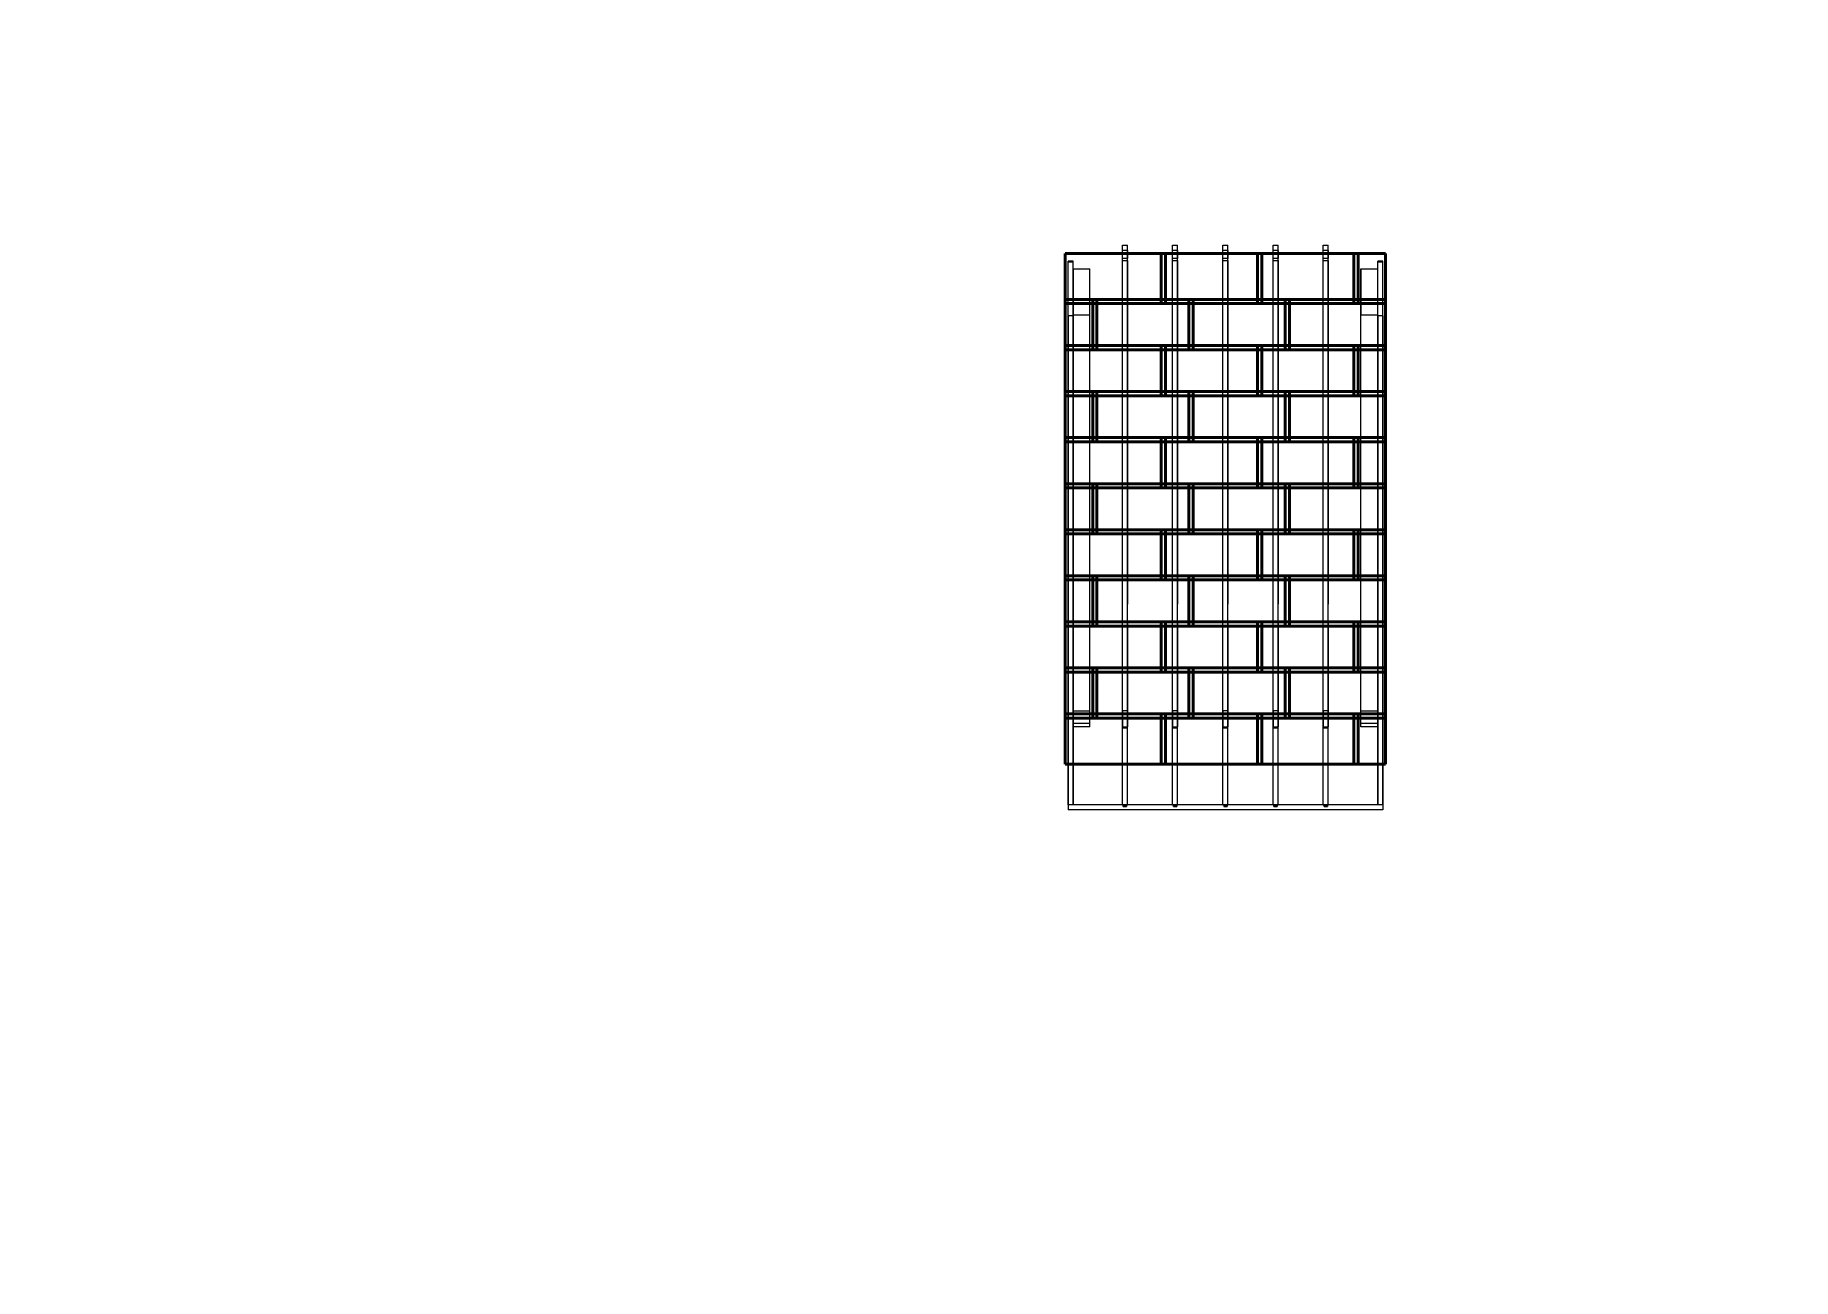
# Model space of a CAD drawing. Header units: millimetres. Extents: x 0 to 6720, y 0 to 297.
# Drawn here: x 2940 to 3360, y 0 to 297 of the extents above; entities that cross this region are included whole.
import ezdxf

# ---------------------------------------------------------------- set-up
doc = ezdxf.new("R2010")
doc.units = ezdxf.units.MM
doc.linetypes.add('K5LT_BASIC', pattern=[0])
doc.linetypes.add('K5LT_THIN', pattern=[0])
doc.layers.add('Системный слой', color=7, linetype='Continuous')

# ---------------------------------------------------------------- blocks, each defined once
blk = doc.blocks.new('U0')
at = {"layer": 'Системный слой', "color": 5, "linetype": 'K5LT_BASIC', "lineweight": 40}
for p, q in [((3210.1, 134.89), (3186.1, 134.89)), ((3186.1, 134.89), (3186.1, 122.89)), ((3210.1, 122.89), (3210.1, 134.89)), ((3186.1, 122.89), (3210.1, 122.89))]:
    blk.add_line(p, q, dxfattribs=at)
blk = doc.blocks.new('U1')
at = {"layer": 'Системный слой', "color": 5, "linetype": 'K5LT_BASIC', "lineweight": 40}
for p, q in [((3193.7, 145.89), (3186.1, 145.89)), ((3186.1, 145.89), (3186.1, 133.89)), ((3193.7, 133.89), (3193.7, 145.89)), ((3186.1, 133.89), (3193.7, 133.89))]:
    blk.add_line(p, q, dxfattribs=at)
blk = doc.blocks.new('U2')
at = {"layer": 'Системный слой', "color": 5, "linetype": 'K5LT_BASIC', "lineweight": 40}
for p, q in [((3233.1, 134.89), (3209.1, 134.89)), ((3209.1, 134.89), (3209.1, 122.89)), ((3233.1, 122.89), (3233.1, 134.89)), ((3209.1, 122.89), (3233.1, 122.89))]:
    blk.add_line(p, q, dxfattribs=at)
blk = doc.blocks.new('U3')
at = {"layer": 'Системный слой', "color": 5, "linetype": 'K5LT_BASIC', "lineweight": 40}
for p, q in [((3216.7, 145.89), (3192.7, 145.89)), ((3192.7, 145.89), (3192.7, 133.89)), ((3216.7, 133.89), (3216.7, 145.89)), ((3192.7, 133.89), (3216.7, 133.89))]:
    blk.add_line(p, q, dxfattribs=at)
blk = doc.blocks.new('U4')
at = {"layer": 'Системный слой', "color": 5, "linetype": 'K5LT_BASIC', "lineweight": 40}
for p, q in [((3256.1, 134.89), (3232.1, 134.89)), ((3232.1, 134.89), (3232.1, 122.89)), ((3256.1, 122.89), (3256.1, 134.89)), ((3232.1, 122.89), (3256.1, 122.89))]:
    blk.add_line(p, q, dxfattribs=at)
blk = doc.blocks.new('U5')
at = {"layer": 'Системный слой', "color": 5, "linetype": 'K5LT_BASIC', "lineweight": 40}
for p, q in [((3239.7, 145.89), (3215.7, 145.89)), ((3215.7, 145.89), (3215.7, 133.89)), ((3239.7, 133.89), (3239.7, 145.89)), ((3215.7, 133.89), (3239.7, 133.89))]:
    blk.add_line(p, q, dxfattribs=at)
blk = doc.blocks.new('U6')
at = {"layer": 'Системный слой', "color": 5, "linetype": 'K5LT_BASIC', "lineweight": 40}
for p, q in [((3262.7, 134.89), (3255.1, 134.89)), ((3255.1, 134.89), (3255.1, 122.89)), ((3262.7, 122.89), (3262.7, 134.89)), ((3255.1, 122.89), (3262.7, 122.89))]:
    blk.add_line(p, q, dxfattribs=at)
blk = doc.blocks.new('U7')
at = {"layer": 'Системный слой', "color": 5, "linetype": 'K5LT_BASIC', "lineweight": 40}
for p, q in [((3262.7, 145.89), (3238.7, 145.89)), ((3238.7, 145.89), (3238.7, 133.89)), ((3262.7, 133.89), (3262.7, 145.89)), ((3238.7, 133.89), (3262.7, 133.89))]:
    blk.add_line(p, q, dxfattribs=at)
blk = doc.blocks.new('U8')
at = {"layer": 'Системный слой', "color": 5, "linetype": 'K5LT_BASIC', "lineweight": 40}
for p, q in [((3210.1, 156.89), (3186.1, 156.89)), ((3186.1, 156.89), (3186.1, 144.89)), ((3210.1, 144.89), (3210.1, 156.89)), ((3186.1, 144.89), (3210.1, 144.89))]:
    blk.add_line(p, q, dxfattribs=at)
blk = doc.blocks.new('U9')
at = {"layer": 'Системный слой', "color": 5, "linetype": 'K5LT_BASIC', "lineweight": 40}
for p, q in [((3233.1, 156.89), (3209.1, 156.89)), ((3209.1, 156.89), (3209.1, 144.89)), ((3233.1, 144.89), (3233.1, 156.89)), ((3209.1, 144.89), (3233.1, 144.89))]:
    blk.add_line(p, q, dxfattribs=at)
blk = doc.blocks.new('U10')
at = {"layer": 'Системный слой', "color": 5, "linetype": 'K5LT_BASIC', "lineweight": 40}
for p, q in [((3256.1, 156.89), (3232.1, 156.89)), ((3232.1, 156.89), (3232.1, 144.89)), ((3256.1, 144.89), (3256.1, 156.89)), ((3232.1, 144.89), (3256.1, 144.89))]:
    blk.add_line(p, q, dxfattribs=at)
blk = doc.blocks.new('U11')
at = {"layer": 'Системный слой', "color": 5, "linetype": 'K5LT_BASIC', "lineweight": 40}
for p, q in [((3262.7, 156.89), (3255.1, 156.89)), ((3255.1, 156.89), (3255.1, 144.89)), ((3262.7, 144.89), (3262.7, 156.89)), ((3255.1, 144.89), (3262.7, 144.89))]:
    blk.add_line(p, q, dxfattribs=at)
blk = doc.blocks.new('U12')
at = {"layer": 'Системный слой', "color": 5, "linetype": 'K5LT_BASIC', "lineweight": 40}
for p, q in [((3193.7, 167.89), (3186.1, 167.89)), ((3186.1, 167.89), (3186.1, 155.89)), ((3193.7, 155.89), (3193.7, 167.89)), ((3186.1, 155.89), (3193.7, 155.89))]:
    blk.add_line(p, q, dxfattribs=at)
blk = doc.blocks.new('U13')
at = {"layer": 'Системный слой', "color": 5, "linetype": 'K5LT_BASIC', "lineweight": 40}
for p, q in [((3216.7, 167.89), (3192.7, 167.89)), ((3192.7, 167.89), (3192.7, 155.89)), ((3216.7, 155.89), (3216.7, 167.89)), ((3192.7, 155.89), (3216.7, 155.89))]:
    blk.add_line(p, q, dxfattribs=at)
blk = doc.blocks.new('U14')
at = {"layer": 'Системный слой', "color": 5, "linetype": 'K5LT_BASIC', "lineweight": 40}
for p, q in [((3239.7, 167.89), (3215.7, 167.89)), ((3215.7, 167.89), (3215.7, 155.89)), ((3239.7, 155.89), (3239.7, 167.89)), ((3215.7, 155.89), (3239.7, 155.89))]:
    blk.add_line(p, q, dxfattribs=at)
blk = doc.blocks.new('U15')
at = {"layer": 'Системный слой', "color": 5, "linetype": 'K5LT_BASIC', "lineweight": 40}
for p, q in [((3262.7, 167.89), (3238.7, 167.89)), ((3238.7, 167.89), (3238.7, 155.89)), ((3262.7, 155.89), (3262.7, 167.89)), ((3238.7, 155.89), (3262.7, 155.89))]:
    blk.add_line(p, q, dxfattribs=at)
blk = doc.blocks.new('U16')
at = {"layer": 'Системный слой', "color": 5, "linetype": 'K5LT_BASIC', "lineweight": 40}
for p, q in [((3210.1, 178.89), (3186.1, 178.89)), ((3186.1, 178.89), (3186.1, 166.89)), ((3210.1, 166.89), (3210.1, 178.89)), ((3186.1, 166.89), (3210.1, 166.89))]:
    blk.add_line(p, q, dxfattribs=at)
blk = doc.blocks.new('U17')
at = {"layer": 'Системный слой', "color": 5, "linetype": 'K5LT_BASIC', "lineweight": 40}
for p, q in [((3233.1, 178.89), (3209.1, 178.89)), ((3209.1, 178.89), (3209.1, 166.89)), ((3233.1, 166.89), (3233.1, 178.89)), ((3209.1, 166.89), (3233.1, 166.89))]:
    blk.add_line(p, q, dxfattribs=at)
blk = doc.blocks.new('U18')
at = {"layer": 'Системный слой', "color": 5, "linetype": 'K5LT_BASIC', "lineweight": 40}
for p, q in [((3256.1, 178.89), (3232.1, 178.89)), ((3232.1, 178.89), (3232.1, 166.89)), ((3256.1, 166.89), (3256.1, 178.89)), ((3232.1, 166.89), (3256.1, 166.89))]:
    blk.add_line(p, q, dxfattribs=at)
blk = doc.blocks.new('U19')
at = {"layer": 'Системный слой', "color": 5, "linetype": 'K5LT_BASIC', "lineweight": 40}
for p, q in [((3262.7, 178.89), (3255.1, 178.89)), ((3255.1, 178.89), (3255.1, 166.89)), ((3262.7, 166.89), (3262.7, 178.89)), ((3255.1, 166.89), (3262.7, 166.89))]:
    blk.add_line(p, q, dxfattribs=at)
blk = doc.blocks.new('U20')
at = {"layer": 'Системный слой', "color": 5, "linetype": 'K5LT_BASIC', "lineweight": 40}
for p, q in [((3193.7, 189.89), (3186.1, 189.89)), ((3186.1, 189.89), (3186.1, 177.89)), ((3193.7, 177.89), (3193.7, 189.89)), ((3186.1, 177.89), (3193.7, 177.89))]:
    blk.add_line(p, q, dxfattribs=at)
blk = doc.blocks.new('U21')
at = {"layer": 'Системный слой', "color": 5, "linetype": 'K5LT_BASIC', "lineweight": 40}
for p, q in [((3216.7, 189.89), (3192.7, 189.89)), ((3192.7, 189.89), (3192.7, 177.89)), ((3216.7, 177.89), (3216.7, 189.89)), ((3192.7, 177.89), (3216.7, 177.89))]:
    blk.add_line(p, q, dxfattribs=at)
blk = doc.blocks.new('U22')
at = {"layer": 'Системный слой', "color": 5, "linetype": 'K5LT_BASIC', "lineweight": 40}
for p, q in [((3239.7, 189.89), (3215.7, 189.89)), ((3215.7, 189.89), (3215.7, 177.89)), ((3239.7, 177.89), (3239.7, 189.89)), ((3215.7, 177.89), (3239.7, 177.89))]:
    blk.add_line(p, q, dxfattribs=at)
blk = doc.blocks.new('U23')
at = {"layer": 'Системный слой', "color": 5, "linetype": 'K5LT_BASIC', "lineweight": 40}
for p, q in [((3262.7, 189.89), (3238.7, 189.89)), ((3238.7, 189.89), (3238.7, 177.89)), ((3262.7, 177.89), (3262.7, 189.89)), ((3238.7, 177.89), (3262.7, 177.89))]:
    blk.add_line(p, q, dxfattribs=at)
blk = doc.blocks.new('U24')
at = {"layer": 'Системный слой', "color": 5, "linetype": 'K5LT_BASIC', "lineweight": 40}
for p, q in [((3210.1, 200.89), (3186.1, 200.89)), ((3186.1, 200.89), (3186.1, 188.89)), ((3210.1, 188.89), (3210.1, 200.89)), ((3186.1, 188.89), (3210.1, 188.89))]:
    blk.add_line(p, q, dxfattribs=at)
blk = doc.blocks.new('U25')
at = {"layer": 'Системный слой', "color": 5, "linetype": 'K5LT_BASIC', "lineweight": 40}
for p, q in [((3233.1, 200.89), (3209.1, 200.89)), ((3209.1, 200.89), (3209.1, 188.89)), ((3233.1, 188.89), (3233.1, 200.89)), ((3209.1, 188.89), (3233.1, 188.89))]:
    blk.add_line(p, q, dxfattribs=at)
blk = doc.blocks.new('U26')
at = {"layer": 'Системный слой', "color": 5, "linetype": 'K5LT_BASIC', "lineweight": 40}
for p, q in [((3256.1, 200.89), (3232.1, 200.89)), ((3232.1, 200.89), (3232.1, 188.89)), ((3256.1, 188.89), (3256.1, 200.89)), ((3232.1, 188.89), (3256.1, 188.89))]:
    blk.add_line(p, q, dxfattribs=at)
blk = doc.blocks.new('U27')
at = {"layer": 'Системный слой', "color": 5, "linetype": 'K5LT_BASIC', "lineweight": 40}
for p, q in [((3262.7, 200.89), (3255.1, 200.89)), ((3255.1, 200.89), (3255.1, 188.89)), ((3262.7, 188.89), (3262.7, 200.89)), ((3255.1, 188.89), (3262.7, 188.89))]:
    blk.add_line(p, q, dxfattribs=at)
blk = doc.blocks.new('U28')
at = {"layer": 'Системный слой', "color": 5, "linetype": 'K5LT_BASIC', "lineweight": 40}
for p, q in [((3193.7, 211.89), (3186.1, 211.89)), ((3186.1, 211.89), (3186.1, 199.89)), ((3193.7, 199.89), (3193.7, 211.89)), ((3186.1, 199.89), (3193.7, 199.89))]:
    blk.add_line(p, q, dxfattribs=at)
blk = doc.blocks.new('U29')
at = {"layer": 'Системный слой', "color": 5, "linetype": 'K5LT_BASIC', "lineweight": 40}
for p, q in [((3216.7, 211.89), (3192.7, 211.89)), ((3192.7, 211.89), (3192.7, 199.89)), ((3216.7, 199.89), (3216.7, 211.89)), ((3192.7, 199.89), (3216.7, 199.89))]:
    blk.add_line(p, q, dxfattribs=at)
blk = doc.blocks.new('U30')
at = {"layer": 'Системный слой', "color": 5, "linetype": 'K5LT_BASIC', "lineweight": 40}
for p, q in [((3239.7, 211.89), (3215.7, 211.89)), ((3215.7, 211.89), (3215.7, 199.89)), ((3239.7, 199.89), (3239.7, 211.89)), ((3215.7, 199.89), (3239.7, 199.89))]:
    blk.add_line(p, q, dxfattribs=at)
blk = doc.blocks.new('U31')
at = {"layer": 'Системный слой', "color": 5, "linetype": 'K5LT_BASIC', "lineweight": 40}
for p, q in [((3262.7, 211.89), (3238.7, 211.89)), ((3238.7, 211.89), (3238.7, 199.89)), ((3262.7, 199.89), (3262.7, 211.89)), ((3238.7, 199.89), (3262.7, 199.89))]:
    blk.add_line(p, q, dxfattribs=at)
blk = doc.blocks.new('U32')
at = {"layer": 'Системный слой', "color": 5, "linetype": 'K5LT_BASIC', "lineweight": 40}
for p, q in [((3210.1, 222.89), (3186.1, 222.89)), ((3186.1, 222.89), (3186.1, 210.89)), ((3210.1, 210.89), (3210.1, 222.89)), ((3186.1, 210.89), (3210.1, 210.89))]:
    blk.add_line(p, q, dxfattribs=at)
blk = doc.blocks.new('U33')
at = {"layer": 'Системный слой', "color": 5, "linetype": 'K5LT_BASIC', "lineweight": 40}
for p, q in [((3233.1, 222.89), (3209.1, 222.89)), ((3209.1, 222.89), (3209.1, 210.89)), ((3233.1, 210.89), (3233.1, 222.89)), ((3209.1, 210.89), (3233.1, 210.89))]:
    blk.add_line(p, q, dxfattribs=at)
blk = doc.blocks.new('U34')
at = {"layer": 'Системный слой', "color": 5, "linetype": 'K5LT_BASIC', "lineweight": 40}
for p, q in [((3256.1, 222.89), (3232.1, 222.89)), ((3232.1, 222.89), (3232.1, 210.89)), ((3256.1, 210.89), (3256.1, 222.89)), ((3232.1, 210.89), (3256.1, 210.89))]:
    blk.add_line(p, q, dxfattribs=at)
blk = doc.blocks.new('U35')
at = {"layer": 'Системный слой', "color": 5, "linetype": 'K5LT_BASIC', "lineweight": 40}
for p, q in [((3262.7, 222.89), (3255.1, 222.89)), ((3255.1, 222.89), (3255.1, 210.89)), ((3262.7, 210.89), (3262.7, 222.89)), ((3255.1, 210.89), (3262.7, 210.89))]:
    blk.add_line(p, q, dxfattribs=at)
blk = doc.blocks.new('U36')
at = {"layer": 'Системный слой', "color": 5, "linetype": 'K5LT_BASIC', "lineweight": 40}
for p, q in [((3193.7, 233.89), (3186.1, 233.89)), ((3186.1, 233.89), (3186.1, 221.89)), ((3193.7, 221.89), (3193.7, 233.89)), ((3186.1, 221.89), (3193.7, 221.89))]:
    blk.add_line(p, q, dxfattribs=at)
blk = doc.blocks.new('U37')
at = {"layer": 'Системный слой', "color": 5, "linetype": 'K5LT_BASIC', "lineweight": 40}
for p, q in [((3216.7, 233.89), (3192.7, 233.89)), ((3192.7, 233.89), (3192.7, 221.89)), ((3216.7, 221.89), (3216.7, 233.89)), ((3192.7, 221.89), (3216.7, 221.89))]:
    blk.add_line(p, q, dxfattribs=at)
blk = doc.blocks.new('U38')
at = {"layer": 'Системный слой', "color": 5, "linetype": 'K5LT_BASIC', "lineweight": 40}
for p, q in [((3239.7, 233.89), (3215.7, 233.89)), ((3215.7, 233.89), (3215.7, 221.89)), ((3239.7, 221.89), (3239.7, 233.89)), ((3215.7, 221.89), (3239.7, 221.89))]:
    blk.add_line(p, q, dxfattribs=at)
blk = doc.blocks.new('U39')
at = {"layer": 'Системный слой', "color": 5, "linetype": 'K5LT_BASIC', "lineweight": 40}
for p, q in [((3262.7, 233.89), (3238.7, 233.89)), ((3238.7, 233.89), (3238.7, 221.89)), ((3262.7, 221.89), (3262.7, 233.89)), ((3238.7, 221.89), (3262.7, 221.89))]:
    blk.add_line(p, q, dxfattribs=at)
blk = doc.blocks.new('U40')
at = {"layer": 'Системный слой', "color": 5, "linetype": 'K5LT_BASIC', "lineweight": 40}
for p, q in [((3210.1, 244.89), (3186.1, 244.89)), ((3186.1, 244.89), (3186.1, 232.89)), ((3210.1, 232.89), (3210.1, 244.89)), ((3186.1, 232.89), (3210.1, 232.89))]:
    blk.add_line(p, q, dxfattribs=at)
blk = doc.blocks.new('U41')
at = {"layer": 'Системный слой', "color": 5, "linetype": 'K5LT_BASIC', "lineweight": 40}
for p, q in [((3233.1, 244.89), (3209.1, 244.89)), ((3209.1, 244.89), (3209.1, 232.89)), ((3233.1, 232.89), (3233.1, 244.89)), ((3209.1, 232.89), (3233.1, 232.89))]:
    blk.add_line(p, q, dxfattribs=at)
blk = doc.blocks.new('U42')
at = {"layer": 'Системный слой', "color": 5, "linetype": 'K5LT_BASIC', "lineweight": 40}
for p, q in [((3256.1, 244.89), (3232.1, 244.89)), ((3232.1, 244.89), (3232.1, 232.89)), ((3256.1, 232.89), (3256.1, 244.89)), ((3232.1, 232.89), (3256.1, 232.89))]:
    blk.add_line(p, q, dxfattribs=at)
blk = doc.blocks.new('U43')
at = {"layer": 'Системный слой', "color": 5, "linetype": 'K5LT_BASIC', "lineweight": 40}
for p, q in [((3262.7, 244.89), (3255.1, 244.89)), ((3255.1, 244.89), (3255.1, 232.89)), ((3262.7, 232.89), (3262.7, 244.89)), ((3255.1, 232.89), (3262.7, 232.89))]:
    blk.add_line(p, q, dxfattribs=at)
blk = doc.blocks.new('U255')
at = {"layer": 'Системный слой', "color": 7, "linetype": 'K5LT_THIN', "lineweight": 18}
for p, q in [((3199.8, 113.17), (3199.8, 246.89)), ((3199.8, 245.56), (3199.8, 246.89)), ((3199.8, 246.89), (3201, 246.89)), ((3201, 245.56), (3199.8, 245.56)), ((3199.8, 243.64), (3199.8, 245.56)), ((3199.8, 243.21), (3199.8, 243.64)), ((3201, 243.64), (3199.8, 243.64)), ((3201, 113.17), (3201, 246.89)), ((3201, 245.56), (3201, 246.89)), ((3201, 245.56), (3201, 243.64)), ((3201, 243.21), (3201, 243.64)), ((3211.8, 113.17), (3211.8, 246.89)), ((3211.8, 245.56), (3211.8, 246.89)), ((3211.8, 246.89), (3213, 246.89)), ((3213, 245.56), (3211.8, 245.56)), ((3211.8, 243.64), (3211.8, 245.56)), ((3211.8, 243.21), (3211.8, 243.64)), ((3213, 243.64), (3211.8, 243.64)), ((3213, 113.17), (3213, 246.89)), ((3213, 245.56), (3213, 246.89)), ((3213, 245.56), (3213, 243.64)), ((3213, 243.21), (3213, 243.64)), ((3223.8, 113.17), (3223.8, 246.89)), ((3223.8, 245.56), (3223.8, 246.89)), ((3223.8, 246.89), (3225, 246.89)), ((3225, 245.56), (3223.8, 245.56)), ((3223.8, 243.64), (3223.8, 245.56)), ((3223.8, 243.21), (3223.8, 243.64)), ((3225, 243.64), (3223.8, 243.64)), ((3225, 113.17), (3225, 246.89)), ((3225, 245.56), (3225, 246.89)), ((3225, 245.56), (3225, 243.64)), ((3225, 243.21), (3225, 243.64)), ((3235.8, 113.17), (3235.8, 246.89)), ((3235.8, 245.56), (3235.8, 246.89)), ((3235.8, 246.89), (3237, 246.89)), ((3237, 245.56), (3235.8, 245.56)), ((3235.8, 243.64), (3235.8, 245.56)), ((3235.8, 243.21), (3235.8, 243.64)), ((3237, 243.64), (3235.8, 243.64)), ((3237, 113.17), (3237, 246.89)), ((3237, 245.56), (3237, 246.89)), ((3237, 245.56), (3237, 243.64)), ((3237, 243.21), (3237, 243.64)), ((3247.8, 113.17), (3247.8, 246.89)), ((3247.8, 245.56), (3247.8, 246.89)), ((3247.8, 246.89), (3249, 246.89)), ((3249, 245.56), (3247.8, 245.56)), ((3247.8, 243.64), (3247.8, 245.56)), ((3247.8, 243.21), (3247.8, 243.64)), ((3249, 243.64), (3247.8, 243.64)), ((3249, 113.17), (3249, 246.89)), ((3249, 245.56), (3249, 246.89)), ((3249, 245.56), (3249, 243.64)), ((3249, 243.21), (3249, 243.64)), ((3186.8, 242.76), (3186.8, 243.03)), ((3186.8, 113.17), (3186.8, 243.03)), ((3188, 243.03), (3186.8, 243.03)), ((3186.8, 230.01), (3186.8, 242.76)), ((3188, 242.76), (3186.8, 242.76)), ((3188, 242.76), (3188, 243.03)), ((3188, 113.17), (3188, 243.03)), ((3188, 230.01), (3188, 242.76)), ((3188, 132.64), (3188, 241.17)), ((3188, 241.17), (3188, 230.18)), ((3188, 241.17), (3192, 241.17)), ((3192, 132.64), (3192, 241.17)), ((3192, 230.18), (3192, 241.17)), ((3199.8, 161.15), (3199.8, 243.21)), ((3199.8, 243.21), (3201, 243.21)), ((3201, 243.21), (3201, 161.15)), ((3211.8, 161.15), (3211.8, 243.21)), ((3211.8, 243.21), (3213, 243.21)), ((3213, 243.21), (3213, 161.15)), ((3223.8, 161.15), (3223.8, 243.21)), ((3223.8, 243.21), (3225, 243.21)), ((3225, 243.21), (3225, 161.15)), ((3235.8, 161.15), (3235.8, 243.21)), ((3235.8, 243.21), (3237, 243.21)), ((3237, 243.21), (3237, 161.15)), ((3247.8, 161.15), (3247.8, 243.21)), ((3247.8, 243.21), (3249, 243.21)), ((3249, 243.21), (3249, 161.15)), ((3256.8, 132.64), (3256.8, 241.17)), ((3256.8, 241.17), (3256.8, 230.18)), ((3256.8, 241.17), (3260.8, 241.17)), ((3260.8, 242.76), (3260.8, 243.03)), ((3260.8, 113.17), (3260.8, 243.03)), ((3262, 243.03), (3260.8, 243.03)), ((3260.8, 230.01), (3260.8, 242.76)), ((3262, 242.76), (3260.8, 242.76)), ((3260.8, 132.64), (3260.8, 241.17)), ((3260.8, 230.18), (3260.8, 241.17)), ((3262, 242.76), (3262, 243.03)), ((3262, 113.17), (3262, 243.03)), ((3262, 230.01), (3262, 242.76)), ((3188, 230.01), (3186.8, 230.01)), ((3186.8, 230.01), (3186.8, 113.17)), ((3188, 135.54), (3188, 230.18)), ((3188, 230.18), (3192, 230.18)), ((3188, 230.01), (3188, 113.17)), ((3192, 135.54), (3192, 230.18)), ((3256.8, 135.54), (3256.8, 230.18)), ((3256.8, 230.18), (3260.8, 230.18)), ((3260.8, 135.54), (3260.8, 230.18)), ((3262, 230.01), (3260.8, 230.01)), ((3260.8, 230.01), (3260.8, 113.17)), ((3262, 230.01), (3262, 113.17)), ((3199.8, 135.75), (3199.8, 156.65)), ((3201, 156.65), (3201, 135.75)), ((3211.8, 135.75), (3211.8, 156.65)), ((3213, 156.65), (3213, 135.75)), ((3223.8, 135.75), (3223.8, 156.65)), ((3225, 156.65), (3225, 135.75)), ((3235.8, 135.75), (3235.8, 156.65)), ((3237, 156.65), (3237, 135.75)), ((3247.8, 135.75), (3247.8, 156.65)), ((3249, 156.65), (3249, 135.75)), ((3188, 131.8), (3188, 135.54)), ((3192, 135.54), (3188, 135.54)), ((3192, 131.8), (3192, 135.54)), ((3199.8, 135.75), (3199.8, 131.8)), ((3199.8, 135.75), (3201, 135.75)), ((3201, 135.75), (3201, 131.8)), ((3211.8, 135.75), (3211.8, 131.8)), ((3211.8, 135.75), (3213, 135.75)), ((3213, 135.75), (3213, 131.8)), ((3223.8, 135.75), (3223.8, 131.8)), ((3223.8, 135.75), (3225, 135.75)), ((3225, 135.75), (3225, 131.8)), ((3235.8, 135.75), (3235.8, 131.8)), ((3235.8, 135.75), (3237, 135.75)), ((3237, 135.75), (3237, 131.8)), ((3247.8, 135.75), (3247.8, 131.8)), ((3247.8, 135.75), (3249, 135.75)), ((3249, 135.75), (3249, 131.8)), ((3256.8, 131.8), (3256.8, 135.54)), ((3260.8, 135.54), (3256.8, 135.54)), ((3260.8, 131.8), (3260.8, 135.54)), ((3188, 131.8), (3188, 132.64)), ((3192, 132.64), (3188, 132.64)), ((3192, 131.8), (3188, 131.8)), ((3192, 131.8), (3192, 132.64)), ((3199.8, 131.48), (3199.8, 131.8)), ((3199.8, 131.8), (3201, 131.8)), ((3199.8, 113.17), (3199.8, 131.48)), ((3201, 131.48), (3199.8, 131.48)), ((3201, 131.48), (3201, 131.8)), ((3201, 113.17), (3201, 131.48)), ((3211.8, 131.48), (3211.8, 131.8)), ((3211.8, 131.8), (3213, 131.8)), ((3211.8, 113.17), (3211.8, 131.48)), ((3213, 131.48), (3211.8, 131.48)), ((3213, 131.48), (3213, 131.8)), ((3213, 113.17), (3213, 131.48)), ((3223.8, 131.48), (3223.8, 131.8)), ((3223.8, 131.8), (3225, 131.8)), ((3223.8, 113.17), (3223.8, 131.48)), ((3225, 131.48), (3223.8, 131.48)), ((3225, 131.48), (3225, 131.8)), ((3225, 113.17), (3225, 131.48)), ((3235.8, 131.48), (3235.8, 131.8)), ((3235.8, 131.8), (3237, 131.8)), ((3235.8, 113.17), (3235.8, 131.48)), ((3237, 131.48), (3235.8, 131.48)), ((3237, 131.48), (3237, 131.8)), ((3237, 113.17), (3237, 131.48)), ((3247.8, 131.48), (3247.8, 131.8)), ((3247.8, 131.8), (3249, 131.8)), ((3247.8, 113.17), (3247.8, 131.48)), ((3249, 131.48), (3247.8, 131.48)), ((3249, 131.48), (3249, 131.8)), ((3249, 113.17), (3249, 131.48)), ((3256.8, 131.8), (3256.8, 132.64)), ((3260.8, 132.64), (3256.8, 132.64)), ((3260.8, 131.8), (3256.8, 131.8)), ((3260.8, 131.8), (3260.8, 132.64)), ((3188, 113.17), (3186.8, 113.17)), ((3262, 113.17), (3186.8, 113.17)), ((3186.8, 113.17), (3186.8, 111.97)), ((3262, 111.97), (3186.8, 111.97)), ((3199.8, 113.17), (3201, 113.17)), ((3200.8, 113.17), (3200, 113.17)), ((3200, 112.77), (3200, 113.17)), ((3200, 113.17), (3200, 112.77)), ((3200, 113.17), (3200.8, 113.17)), ((3200.8, 112.77), (3200, 112.77)), ((3200, 112.77), (3200.8, 112.77)), ((3200.8, 113.17), (3200.8, 112.77)), ((3200.8, 113.17), (3200.8, 112.77)), ((3211.8, 113.17), (3213, 113.17)), ((3212.8, 113.17), (3212, 113.17)), ((3212, 112.77), (3212, 113.17)), ((3212, 113.17), (3212, 112.77)), ((3212, 113.17), (3212.8, 113.17)), ((3212.8, 112.77), (3212, 112.77)), ((3212, 112.77), (3212.8, 112.77)), ((3212.8, 113.17), (3212.8, 112.77)), ((3212.8, 113.17), (3212.8, 112.77)), ((3223.8, 113.17), (3225, 113.17)), ((3224.8, 113.17), (3224, 113.17)), ((3224, 113.17), (3224, 112.77)), ((3224, 113.17), (3224, 112.77)), ((3224, 113.17), (3224.8, 113.17)), ((3224.8, 112.77), (3224, 112.77)), ((3224, 112.77), (3224.8, 112.77)), ((3224.8, 113.17), (3224.8, 112.77)), ((3224.8, 113.17), (3224.8, 112.77)), ((3235.8, 113.17), (3237, 113.17)), ((3236.8, 113.17), (3236, 113.17)), ((3236, 112.77), (3236, 113.17)), ((3236, 113.17), (3236, 112.77)), ((3236, 113.17), (3236.8, 113.17)), ((3236.8, 112.77), (3236, 112.77)), ((3236, 112.77), (3236.8, 112.77)), ((3236.8, 113.17), (3236.8, 112.77)), ((3236.8, 113.17), (3236.8, 112.77)), ((3247.8, 113.17), (3249, 113.17)), ((3248.8, 113.17), (3248, 113.17)), ((3248, 112.77), (3248, 113.17)), ((3248, 113.17), (3248, 112.77)), ((3248, 113.17), (3248.8, 113.17)), ((3248.8, 112.77), (3248, 112.77)), ((3248, 112.77), (3248.8, 112.77)), ((3248.8, 113.17), (3248.8, 112.77)), ((3248.8, 113.17), (3248.8, 112.77)), ((3262, 113.17), (3260.8, 113.17)), ((3262, 113.17), (3262, 111.97))]:
    blk.add_line(p, q, dxfattribs=at)

msp = doc.modelspace()

# ---------------------------------------------------------------- block references
at = {"layer": 'Системный слой'}
for name in ['U40', 'U255', 'U41', 'U42', 'U43', 'U36', 'U37', 'U38', 'U39', 'U32', 'U33', 'U34', 'U35', 'U28', 'U29', 'U30', 'U31', 'U24', 'U25', 'U26', 'U27', 'U20', 'U21', 'U22', 'U23', 'U16', 'U17', 'U18', 'U19', 'U12', 'U13', 'U14', 'U15', 'U8', 'U9', 'U10', 'U11', 'U1', 'U3', 'U5', 'U7', 'U0', 'U2', 'U4', 'U6']:
    msp.add_blockref(name, (0, 0), dxfattribs=at)

doc.saveas('drawing.dxf')
